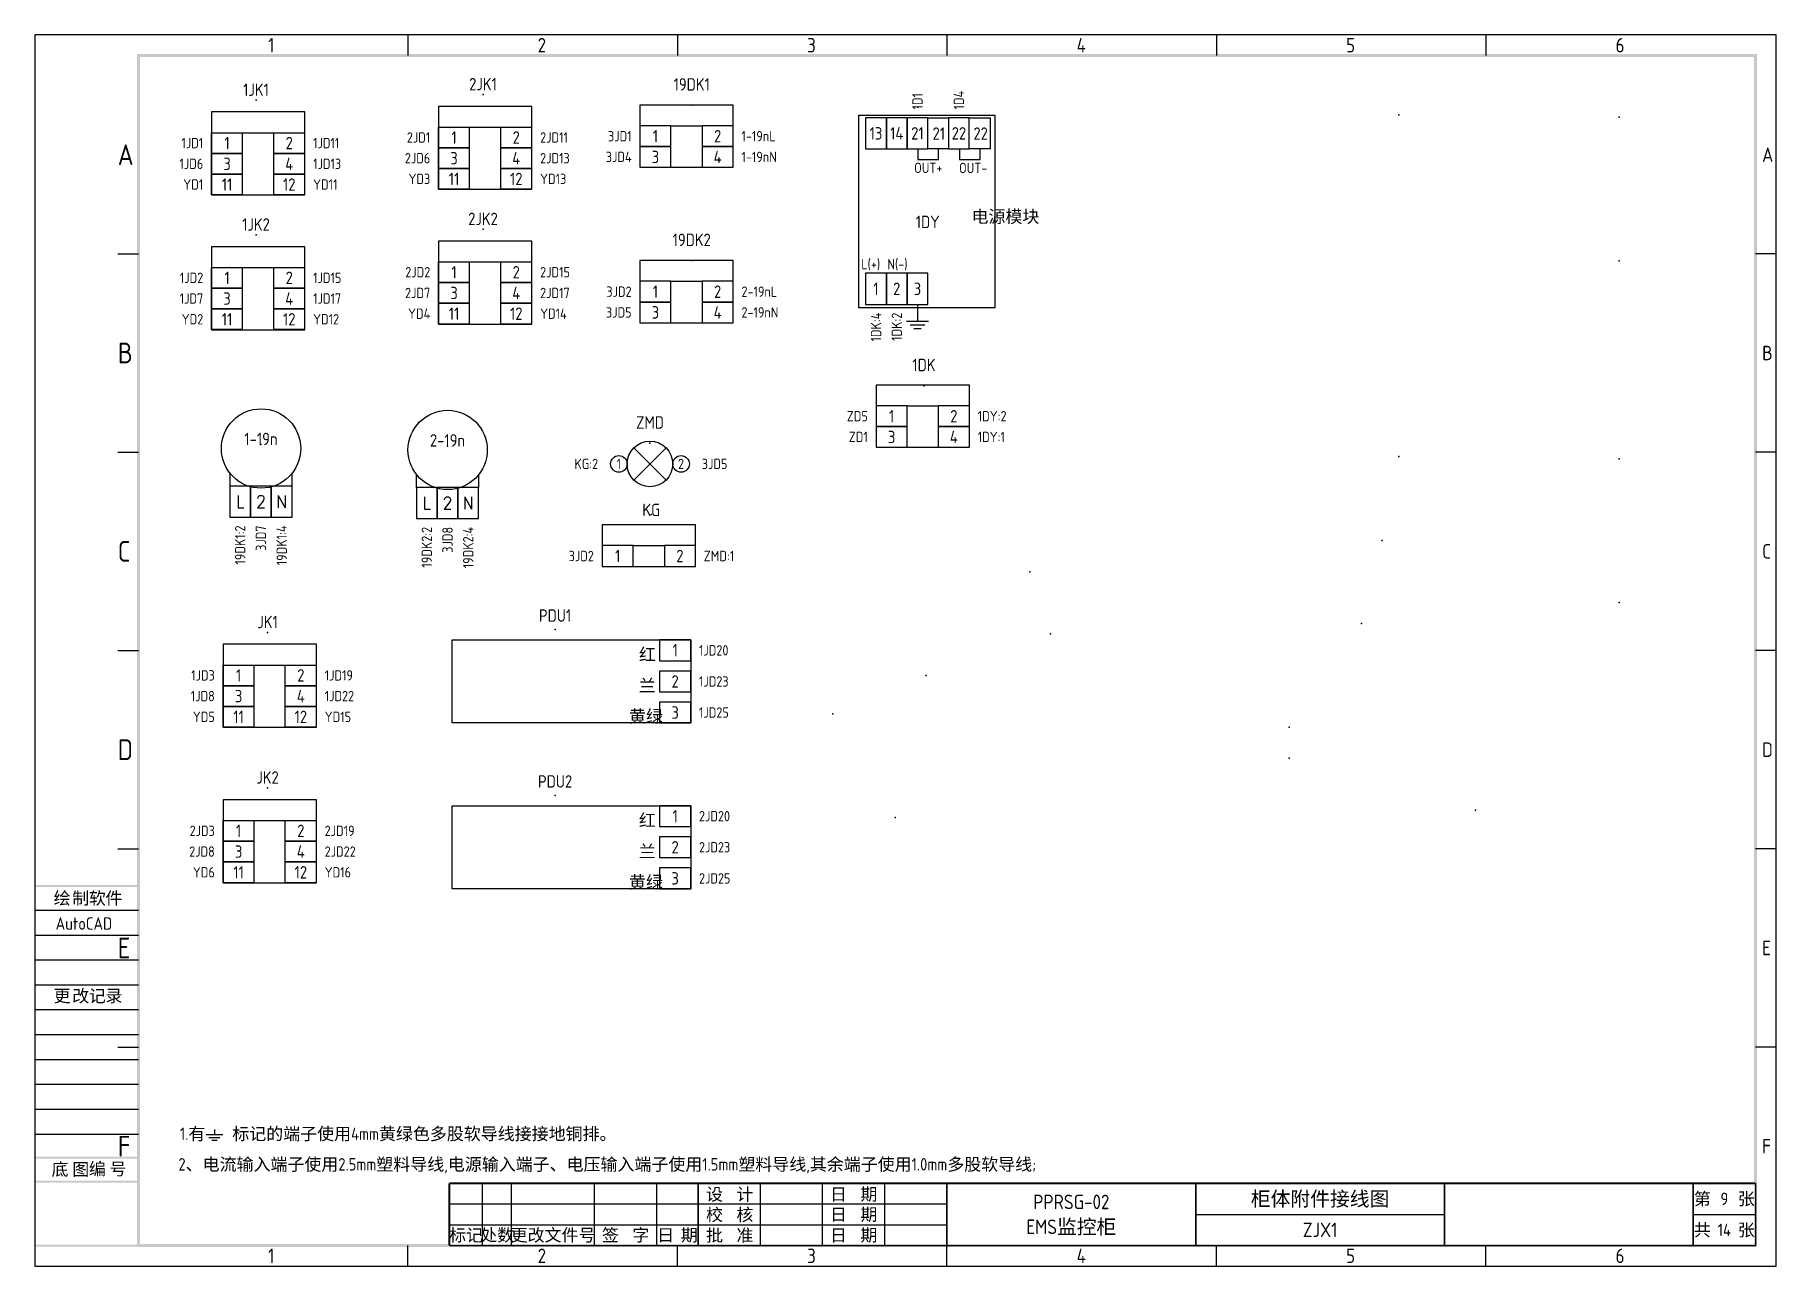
# Model space of a CAD drawing. Extents: x 0 to 4798, y 0 to 657.
# Drawn here: x 3840 to 4260, y 360 to 657 of the extents above; entities that cross this region are included whole.
import ezdxf
from ezdxf.enums import TextEntityAlignment as Align

# ---------------------------------------------------------------- set-up
doc = ezdxf.new("R2010")
doc.units = 0
doc.header["$MEASUREMENT"] = 0
for name, color, linetype in [('FRAME', 7, 'Continuous'), ('JXBZ', 7, 'Continuous'), ('YJBT', 7, 'Continuous'), ('表格', 7, 'Continuous')]:
    doc.layers.add(name, color=color, linetype=linetype)
doc.styles.add('textstyle3', font='')
doc.styles.add('textstyle4', font='')
doc.styles.add('textstyle7', font='Standard')
doc.styles.get('textstyle3').set_extended_font_data('gbenor')
doc.styles.get('textstyle4').set_extended_font_data('gbenor')

msp = doc.modelspace()

# ---------------------------------------------------------------- texts
at = {"linetype": 'Continuous'}
for s, height, style, p in [('13', 3, 'textstyle3', (4042.89, 633.24)), ('14', 3, 'textstyle3', (4047.89, 633.24)), ('21', 3, 'textstyle3', (4052.89, 633.24)), ('22', 3, 'textstyle3', (4062.89, 633.24)), ('1', 3, 'textstyle3', (3886.37, 630.89)), ('2', 3, 'textstyle3', (3901.37, 630.89)), ('1', 3, 'textstyle3', (3941.12, 632.24)), ('2', 3, 'textstyle3', (3956.12, 632.24)), ('1', 3, 'textstyle3', (3989.69, 632.55)), ('2', 3, 'textstyle3', (4004.69, 632.55)), ('3', 3, 'textstyle3', (3886.37, 625.89)), ('4', 3, 'textstyle3', (3901.37, 625.89)), ('3', 3, 'textstyle3', (3941.12, 627.24)), ('4', 3, 'textstyle3', (3956.12, 627.24)), ('3', 3, 'textstyle3', (3989.69, 627.55)), ('4', 3, 'textstyle3', (4004.69, 627.55)), ('11', 3, 'textstyle3', (3886.37, 620.89)), ('12', 3, 'textstyle3', (3901.37, 620.89)), ('11', 3, 'textstyle3', (3941.12, 622.24)), ('12', 3, 'textstyle3', (3956.12, 622.24)), ('1', 3, 'textstyle3', (3941.12, 599.74)), ('2', 3, 'textstyle3', (3956.12, 599.74)), ('1', 3, 'textstyle3', (3886.37, 598.39)), ('2', 3, 'textstyle3', (3901.37, 598.39)), ('1', 3, 'textstyle3', (3989.69, 595.05)), ('2', 3, 'textstyle3', (4004.69, 595.05)), ('1', 3, 'textstyle3', (4042.89, 595.74)), ('2', 3, 'textstyle3', (4047.89, 595.74)), ('3', 3, 'textstyle3', (4052.89, 595.74)), ('3', 3, 'textstyle3', (3886.37, 593.39)), ('4', 3, 'textstyle3', (3901.37, 593.39)), ('3', 3, 'textstyle3', (3941.12, 594.74)), ('4', 3, 'textstyle3', (3956.12, 594.74)), ('11', 3, 'textstyle3', (3886.37, 588.39)), ('12', 3, 'textstyle3', (3901.37, 588.39)), ('11', 3, 'textstyle3', (3941.12, 589.74)), ('12', 3, 'textstyle3', (3956.12, 589.74)), ('3', 3, 'textstyle3', (3989.69, 590.05)), ('4', 3, 'textstyle3', (4004.69, 590.05)), ('1', 3, 'textstyle3', (4046.66, 565.01)), ('2', 3, 'textstyle3', (4061.66, 565.01)), ('3', 3, 'textstyle3', (4046.66, 560.01)), ('4', 3, 'textstyle3', (4061.66, 560.01)), ('1', 2.5, 'textstyle3', (3980.87, 553.5)), ('2', 2.5, 'textstyle3', (3995.87, 553.5)), ('L', 3, 'textstyle7', (3889.54, 544.41)), ('2', 3, 'textstyle7', (3894.54, 544.41)), ('N', 3, 'textstyle7', (3899.54, 544.41)), ('L', 3, 'textstyle7', (3934.54, 544.07)), ('2', 3, 'textstyle7', (3939.54, 544.07)), ('N', 3, 'textstyle7', (3944.54, 544.07)), ('1', 3, 'textstyle3', (3980.59, 531.29)), ('2', 3, 'textstyle3', (3995.59, 531.29)), ('1', 3, 'textstyle3', (3994.44, 508.54)), ('1', 3, 'textstyle3', (3889.16, 502.5)), ('2', 3, 'textstyle3', (3904.16, 502.5)), ('2', 3, 'textstyle3', (3994.44, 501.04)), ('3', 3, 'textstyle3', (3889.16, 497.5)), ('4', 3, 'textstyle3', (3904.16, 497.5)), ('11', 3, 'textstyle3', (3889.16, 492.5)), ('12', 3, 'textstyle3', (3904.16, 492.5)), ('3', 3, 'textstyle3', (3994.44, 493.54)), ('1', 3, 'textstyle3', (3889.16, 465)), ('2', 3, 'textstyle3', (3904.16, 465)), ('1', 3, 'textstyle3', (3994.44, 468.54)), ('2', 3, 'textstyle3', (3994.44, 461.04)), ('3', 3, 'textstyle3', (3889.16, 460)), ('4', 3, 'textstyle3', (3904.16, 460)), ('11', 3, 'textstyle3', (3889.16, 455)), ('12', 3, 'textstyle3', (3904.16, 455)), ('3', 3, 'textstyle3', (3994.44, 453.54))]:
    msp.add_text(s, height=height, dxfattribs=dict(at, style=style)).set_placement(p, align=Align.MIDDLE)
at = {"style": 'textstyle3'}
for s, height, p in [('21', 3, (4056.53, 631.68)), ('22', 3, (4066.38, 631.68)), ('OUT+', 2.5, (4052.1, 623.67)), ('OUT-', 2.5, (4062.93, 623.63)), ('红', 3, (3985.69, 506.04)), ('兰', 3, (3985.69, 498.54)), ('黄绿', 3, (3983.31, 491.14)), ('红', 3, (3985.69, 466.04)), ('兰', 3, (3985.69, 458.54)), ('黄绿', 3, (3983.31, 451.14)), ('1.有    标记的端子使用4mm黄绿色多股软导线接接地铜排。', 3, (3875, 390.44)), ('2、电流输入端子使用2.5mm塑料导线,电源输入端子、电压输入端子使用1.5mm塑料导线,其余端子使用1.0mm多股软导线;', 3, (3874.63, 383.07))]:
    msp.add_text(s, height=height, dxfattribs=at).set_placement(p)
msp.add_text('电源模块', height=3, dxfattribs=at).set_placement((4074.11, 613.23), align=Align.MIDDLE)
for s, p in [('L(+)', (4039.32, 601.68)), ('N(-)', (4045.62, 601.68))]:
    msp.add_text(s, height=2.5, dxfattribs=at).set_placement(p, align=Align.MIDDLE_LEFT)
at = {"char_height": 3, "attachment_point": 1, "style": 'textstyle4'}
for s, insert, width in [('绘', (3844.53, 450.26), 17.5), ('制 ', (3849.03, 450.26), 17.5), ('软', (3853.03, 450.26), 17.5), ('件', (3857.03, 450.26), 17.5), ('AutoCAD', (3845.02, 444.15), 0.8), ('更', (3844.53, 426.69), 17.5), ('改', (3849.03, 426.69), 17.5), ('记', (3853.03, 426.69), 17.5), ('录', (3857.03, 426.69), 17.5), ('底', (3844.03, 384.86), 17.5), ('图', (3849.03, 384.86), 17.5), ('编', (3853.03, 384.97), 17.5), ('号', (3858.03, 384.97), 17.5)]:
    msp.add_mtext(s, dxfattribs=dict(at, insert=insert, width=width))
at = {"layer": 'FRAME', "style": 'textstyle3'}
for s, p in [('设  计', (4007.6, 377.38)), ('日  期', (4037.5, 377.38)), ('校  核', (4007.6, 372.5)), ('日  期', (4037.5, 372.5)), ('批  准', (4007.6, 367.5)), ('日  期', (4037.5, 367.5))]:
    msp.add_text(s, height=3, dxfattribs=at).set_placement(p, align=Align.MIDDLE)
for s, p in [('标记', (3944, 367.5)), ('处数', (3951.5, 367.5)), ('更改文件号', (3965, 367.5)), ('签  字', (3982.5, 367.5)), ('日 期', (3995, 367.5))]:
    msp.add_text(s, height=3, dxfattribs=at).set_placement(p, align=Align.MIDDLE_CENTER)
at = {"layer": 'JXBZ', "style": 'textstyle3'}
for s, p in [('1D1', (4052.89, 638.99)), ('1D4', (4062.89, 638.99))]:
    msp.add_text(s, height=2.5, rotation=90, dxfattribs=at).set_placement(p, align=Align.MIDDLE_LEFT)
for s, p in [('1JD1', (3880.62, 630.89)), ('2JD1', (3935.37, 632.24)), ('3JD1', (3983.94, 632.55)), ('1JD6', (3880.62, 625.89)), ('2JD6', (3935.37, 627.24)), ('3JD4', (3983.94, 627.55)), ('YD1', (3880.62, 620.89)), ('YD3', (3935.37, 622.24)), ('2JD2', (3935.37, 599.74)), ('1JD2', (3880.62, 598.39)), ('1JD7', (3880.62, 593.39)), ('2JD7', (3935.37, 594.74)), ('3JD2', (3983.94, 595.05)), ('YD2', (3880.62, 588.39)), ('YD4', (3935.37, 589.74)), ('3JD5', (3983.94, 590.05)), ('ZD5', (4040.91, 565.01)), ('ZD1', (4040.91, 560.01)), ('KG:2', (3975.87, 553.5)), ('3JD2', (3974.84, 531.29)), ('1JD3', (3883.41, 502.5)), ('1JD8', (3883.41, 497.5)), ('YD5', (3883.41, 492.5)), ('2JD3', (3883.41, 465)), ('2JD8', (3883.41, 460)), ('YD6', (3883.41, 455))]:
    msp.add_text(s, height=2.5, dxfattribs=at).set_placement(p, align=Align.MIDDLE_RIGHT)
for s, p in [('1JD11', (3907.12, 630.89)), ('2JD11', (3961.87, 632.24)), ('1-19nL', (4010.44, 632.55)), ('1JD13', (3907.12, 625.89)), ('2JD13', (3961.87, 627.24)), ('1-19nN', (4010.44, 627.55)), ('YD11', (3907.12, 620.89)), ('YD13', (3961.87, 622.24)), ('2JD15', (3961.87, 599.74)), ('1JD15', (3907.12, 598.39)), ('1JD17', (3907.12, 593.39)), ('2JD17', (3961.87, 594.74)), ('2-19nL', (4010.44, 595.05)), ('YD12', (3907.12, 588.39)), ('YD14', (3961.87, 589.74)), ('2-19nN', (4010.44, 590.05)), ('1DY:2', (4067.41, 565.01)), ('1DY:1', (4067.41, 560.01)), ('3JD5', (4000.87, 553.5)), ('ZMD:1', (4001.34, 531.29)), ('1JD20', (4000.19, 508.54)), ('1JD19', (3909.91, 502.5)), ('1JD23', (4000.19, 501.04)), ('1JD22', (3909.91, 497.5)), ('YD15', (3909.91, 492.5)), ('1JD25', (4000.19, 493.54)), ('2JD19', (3909.91, 465)), ('2JD20', (4000.19, 468.54)), ('2JD23', (4000.19, 461.04)), ('2JD22', (3909.91, 460)), ('YD16', (3909.91, 455)), ('2JD25', (4000.19, 453.54))]:
    msp.add_text(s, height=2.5, dxfattribs=at).set_placement(p, align=Align.MIDDLE_LEFT)
for s, p in [('1DK:4', (4042.89, 589.99)), ('1DK:2', (4047.89, 589.99)), ('19DK1:2', (3889.54, 538.66)), ('3JD7', (3894.54, 538.66)), ('19DK1:4', (3899.54, 538.66)), ('19DK2:2', (3934.54, 538.32)), ('3JD8', (3939.54, 538.32)), ('19DK2:4', (3944.54, 538.32))]:
    msp.add_text(s, height=2.5, rotation=90, dxfattribs=at).set_placement(p, align=Align.MIDDLE_RIGHT)
at = {"layer": 'YJBT', "style": 'textstyle3'}
for s, p in [('1JK1', (3893.35, 643.76)), ('2JK1', (3948.1, 645.11)), ('19DK1', (3998.44, 645.05)), ('2JK2', (3948.1, 612.61)), ('1DY', (4055.36, 611.88)), ('1JK2', (3893.35, 611.26)), ('19DK2', (3998.44, 607.55)), ('1DK', (4054.45, 577.37)), ('ZMD', (3988.37, 563.5)), ('1-19n', (3894.54, 559.52)), ('2-19n', (3939.54, 559.17)), ('KG', (3988.67, 542.41)), ('JK1', (3896.14, 515.38)), ('PDU1', (3965.48, 516.93)), ('JK2', (3896.14, 477.88)), ('PDU2', (3965.48, 476.93))]:
    msp.add_text(s, height=3, dxfattribs=at).set_placement(p, align=Align.MIDDLE)
at = {"layer": '表格', "style": 'textstyle3'}
for s, height, p in [('柜体附件接线图', 3.5, (4150, 376.25)), ('第    张', 3, (4247.5, 376.25)), ('PPRSG-02', 3.5, (4090, 375.5)), ('9', 3, (4247.5, 376.25)), ('EMS监控柜', 3.5, (4090, 369.5)), ('ZJX1', 3.5, (4150, 368.75)), ('共    张', 3, (4247.5, 368.75)), ('14', 3, (4247.5, 368.75))]:
    msp.add_text(s, height=height, dxfattribs=at).set_placement(p, align=Align.MIDDLE_CENTER)

# ---------------------------------------------------------------- blocks, each defined once
blk = doc.blocks.new('A3')
at = {"layer": 'FRAME'}
for p, q in [((420, 297), (0, 297)), ((0, 297), (0, 0)), ((90, 297), (90, 292)), ((155, 297), (155, 292)), ((220, 297), (220, 292)), ((285, 297), (285, 292)), ((350, 297), (350, 292)), ((420, 0), (420, 297)), ((20, 244.17), (25, 244.17)), ((420, 244.17), (415, 244.17)), ((20, 196.33), (25, 196.33)), ((420, 196.33), (415, 196.33)), ((20, 148.5), (25, 148.5)), ((420, 148.5), (415, 148.5)), ((20, 100.67), (25, 100.67)), ((420, 100.67), (415, 100.67)), ((20, 52.83), (25, 52.83)), ((420, 52.83), (415, 52.83)), ((90, 0), (90, 5)), ((155, 0), (155, 5)), ((220, 0), (220, 5)), ((285, 0), (285, 5)), ((350, 0), (350, 5)), ((0, 0), (420, 0))]:
    blk.add_line(p, q, dxfattribs=at)
at = {"layer": 'FRAME', "linetype": 'Continuous'}
for points in [[(415.35, 291.65), (415.35, 292.35), (24.65, 291.65)], [(24.65, 292.35), (24.65, 291.65), (415.35, 292.35)], [(25.35, 292.35), (24.65, 292.35), (25.35, 4.65)], [(24.65, 4.65), (25.35, 4.65), (24.65, 292.35)], [(414.65, 4.65), (415.35, 4.65), (414.65, 292.35)], [(415.35, 292.35), (414.65, 292.35), (415.35, 4.65)], [(24.65, 5.35), (24.65, 4.65), (415.35, 5.35)], [(415.35, 4.65), (415.35, 5.35), (24.65, 4.65)]]:
    blk.add_solid(points, dxfattribs=at)
at = {"layer": 'FRAME', "style": 'textstyle3'}
for s, height, p in [('1', 3.5, (56.27, 292.75)), ('2', 3.5, (121.28, 292.75)), ('3', 3.5, (186.28, 292.75)), ('4', 3.5, (251.28, 292.75)), ('5', 3.5, (316.27, 292.75)), ('6', 3.5, (381.27, 292.75)), ('A', 5, (20, 265.58)), ('A', 3.5, (416.62, 266.33)), ('B', 5, (20, 217.75)), ('B', 3.5, (416.62, 218.5)), ('C', 5, (20, 169.92)), ('C', 3.5, (416.62, 170.67)), ('D', 5, (20, 122.08)), ('D', 3.5, (416.62, 122.83)), ('E', 5, (20, 74.25)), ('E', 3.5, (416.62, 75)), ('F', 5, (20, 26.42)), ('F', 3.5, (416.62, 27.17)), ('1', 3.5, (56.27, 0.75)), ('2', 3.5, (121.28, 0.75)), ('3', 3.5, (186.28, 0.75)), ('4', 3.5, (251.28, 0.75)), ('5', 3.5, (316.27, 0.75)), ('6', 3.5, (381.27, 0.75))]:
    blk.add_text(s, height=height, dxfattribs=at).set_placement(p)

# ---------------------------------------------------------------- linework, layer by layer
for p, q in [((3937.37, 634.74), (3944.87, 634.74)), ((3937.37, 629.74), (3937.37, 634.74)), ((3944.87, 634.74), (3952.37, 634.74)), ((3952.37, 634.74), (3959.87, 634.74)), ((3952.37, 629.74), (3952.37, 634.74)), ((3993.44, 635.05), (3985.94, 635.05)), ((3985.94, 635.05), (3985.94, 630.05)), ((3993.44, 635.05), (4000.94, 635.05)), ((3993.44, 630.05), (3993.44, 635.05)), ((4008.44, 635.05), (4000.94, 635.05)), ((4000.94, 635.05), (4000.94, 630.05)), ((4008.44, 630.05), (4008.44, 635.05)), ((4040.39, 636.99), (4040.39, 629.49)), ((4045.39, 636.99), (4040.39, 636.99)), ((4045.39, 629.49), (4045.39, 636.99)), ((4045.39, 636.99), (4045.39, 629.49)), ((4050.39, 636.99), (4045.39, 636.99)), ((4050.39, 636.99), (4050.39, 629.49)), ((4055.39, 636.99), (4050.39, 636.99)), ((4050.39, 629.49), (4050.39, 636.99)), ((4055.39, 629.49), (4055.39, 636.99)), ((4060.39, 636.99), (4060.39, 629.49)), ((4065.39, 636.99), (4060.39, 636.99)), ((4065.39, 629.49), (4065.39, 636.99)), ((3882.62, 633.39), (3890.12, 633.39)), ((3882.62, 628.39), (3882.62, 633.39)), ((3890.12, 633.39), (3897.62, 633.39)), ((3897.62, 633.39), (3905.12, 633.39)), ((3897.62, 628.39), (3897.62, 633.39)), ((3985.94, 630.05), (3993.44, 630.05)), ((3993.44, 630.05), (3985.94, 630.05)), ((3985.94, 630.05), (3985.94, 625.05)), ((3993.44, 625.05), (3993.44, 630.05)), ((4008.44, 630.05), (4000.94, 630.05)), ((4000.94, 630.05), (4000.94, 625.05)), ((4000.94, 630.05), (4008.44, 630.05)), ((4008.44, 625.05), (4008.44, 630.05)), ((3882.62, 628.39), (3890.12, 628.39)), ((3882.62, 623.39), (3882.62, 628.39)), ((3890.12, 628.39), (3882.62, 628.39)), ((3897.62, 628.39), (3905.12, 628.39)), ((3897.62, 623.39), (3897.62, 628.39)), ((3905.12, 628.39), (3897.62, 628.39)), ((3937.37, 629.74), (3944.87, 629.74)), ((3937.37, 624.74), (3937.37, 629.74)), ((3944.87, 629.74), (3937.37, 629.74)), ((3952.37, 629.74), (3959.87, 629.74)), ((3952.37, 624.74), (3952.37, 629.74)), ((3959.87, 629.74), (3952.37, 629.74)), ((4040.39, 629.49), (4045.39, 629.49)), ((4045.39, 629.49), (4050.39, 629.49)), ((4050.39, 629.49), (4055.39, 629.49)), ((4052.99, 629.42), (4052.99, 626.92)), ((4052.99, 626.92), (4057.99, 626.92)), ((4057.99, 626.92), (4057.99, 629.42)), ((4060.39, 629.49), (4065.39, 629.49)), ((4062.99, 629.42), (4062.99, 626.92)), ((4062.99, 626.92), (4067.99, 626.92)), ((4067.99, 626.92), (4067.99, 629.42)), ((3890.12, 623.39), (3882.62, 623.39)), ((3882.62, 623.39), (3890.12, 623.39)), ((3882.62, 618.39), (3882.62, 623.39)), ((3905.12, 623.39), (3897.62, 623.39)), ((3897.62, 623.39), (3905.12, 623.39)), ((3897.62, 618.39), (3897.62, 623.39)), ((3944.87, 624.74), (3937.37, 624.74)), ((3937.37, 624.74), (3944.87, 624.74)), ((3937.37, 619.74), (3937.37, 624.74)), ((3959.87, 624.74), (3952.37, 624.74)), ((3952.37, 624.74), (3959.87, 624.74)), ((3952.37, 619.74), (3952.37, 624.74)), ((3985.94, 625.05), (3993.44, 625.05)), ((4000.94, 625.05), (4008.44, 625.05)), ((3890.12, 618.39), (3882.62, 618.39)), ((3905.12, 618.39), (3897.62, 618.39)), ((3944.87, 619.74), (3937.37, 619.74)), ((3959.87, 619.74), (3952.37, 619.74)), ((3882.62, 600.89), (3890.12, 600.89)), ((3882.62, 595.89), (3882.62, 600.89)), ((3890.12, 600.89), (3897.62, 600.89)), ((3897.62, 600.89), (3905.12, 600.89)), ((3897.62, 595.89), (3897.62, 600.89)), ((3937.37, 602.24), (3944.87, 602.24)), ((3937.37, 597.24), (3937.37, 602.24)), ((3944.87, 602.24), (3952.37, 602.24)), ((3952.37, 602.24), (3959.87, 602.24)), ((3952.37, 597.24), (3952.37, 602.24)), ((3937.37, 597.24), (3944.87, 597.24)), ((3937.37, 592.24), (3937.37, 597.24)), ((3944.87, 597.24), (3937.37, 597.24)), ((3952.37, 597.24), (3959.87, 597.24)), ((3952.37, 592.24), (3952.37, 597.24)), ((3959.87, 597.24), (3952.37, 597.24)), ((3993.44, 597.55), (3985.94, 597.55)), ((3985.94, 597.55), (3985.94, 592.55)), ((3993.44, 597.55), (4000.94, 597.55)), ((3993.44, 592.55), (3993.44, 597.55)), ((4008.44, 597.55), (4000.94, 597.55)), ((4000.94, 597.55), (4000.94, 592.55)), ((4008.44, 592.55), (4008.44, 597.55)), ((4045.39, 599.49), (4040.39, 599.49)), ((4040.39, 599.49), (4040.39, 591.99)), ((4050.39, 599.49), (4045.39, 599.49)), ((4045.39, 599.49), (4045.39, 591.99)), ((4045.39, 591.99), (4045.39, 599.49)), ((4055.39, 599.49), (4050.39, 599.49)), ((4050.39, 599.49), (4050.39, 591.99)), ((4050.39, 591.99), (4050.39, 599.49)), ((4055.39, 591.99), (4055.39, 599.49)), ((3882.62, 595.89), (3890.12, 595.89)), ((3882.62, 590.89), (3882.62, 595.89)), ((3890.12, 595.89), (3882.62, 595.89)), ((3897.62, 595.89), (3905.12, 595.89)), ((3897.62, 590.89), (3897.62, 595.89)), ((3905.12, 595.89), (3897.62, 595.89)), ((3944.87, 592.24), (3937.37, 592.24)), ((3937.37, 592.24), (3944.87, 592.24)), ((3937.37, 587.24), (3937.37, 592.24)), ((3959.87, 592.24), (3952.37, 592.24)), ((3952.37, 592.24), (3959.87, 592.24)), ((3952.37, 587.24), (3952.37, 592.24)), ((3985.94, 592.55), (3993.44, 592.55)), ((3993.44, 592.55), (3985.94, 592.55)), ((3985.94, 592.55), (3985.94, 587.55)), ((3993.44, 587.55), (3993.44, 592.55)), ((4008.44, 592.55), (4000.94, 592.55)), ((4000.94, 592.55), (4000.94, 587.55)), ((4000.94, 592.55), (4008.44, 592.55)), ((4008.44, 587.55), (4008.44, 592.55)), ((3890.12, 590.89), (3882.62, 590.89)), ((3882.62, 590.89), (3890.12, 590.89)), ((3882.62, 585.89), (3882.62, 590.89)), ((3905.12, 590.89), (3897.62, 590.89)), ((3897.62, 590.89), (3905.12, 590.89)), ((3897.62, 585.89), (3897.62, 590.89)), ((4040.39, 591.99), (4045.39, 591.99)), ((4045.39, 591.99), (4050.39, 591.99)), ((4050.39, 591.99), (4055.39, 591.99)), ((4052.89, 591.86), (4052.89, 589.56)), ((4052.89, 589.56), (4052.89, 587.96)), ((3890.12, 585.89), (3882.62, 585.89)), ((3905.12, 585.89), (3897.62, 585.89)), ((3944.87, 587.24), (3937.37, 587.24)), ((3959.87, 587.24), (3952.37, 587.24)), ((3985.94, 587.55), (3993.44, 587.55)), ((4000.94, 587.55), (4008.44, 587.55)), ((4050.23, 587.96), (4055.55, 587.96)), ((4051.11, 587.07), (4054.66, 587.07)), ((4052, 586.18), (4053.78, 586.18)), ((4065.41, 572.51), (4042.91, 572.51)), ((4042.91, 572.51), (4042.91, 557.51)), ((4065.41, 557.51), (4065.41, 572.51)), ((4050.41, 567.51), (4042.91, 567.51)), ((4042.91, 567.51), (4042.91, 562.51)), ((4050.41, 567.51), (4057.91, 567.51)), ((4050.41, 562.51), (4050.41, 567.51)), ((4065.41, 567.51), (4057.91, 567.51)), ((4057.91, 567.51), (4057.91, 562.51)), ((4065.41, 562.51), (4065.41, 567.51)), ((4042.91, 562.51), (4050.41, 562.51)), ((4050.41, 562.51), (4042.91, 562.51)), ((4042.91, 562.51), (4042.91, 557.51)), ((4050.41, 557.51), (4050.41, 562.51)), ((4057.91, 562.51), (4065.41, 562.51)), ((4065.41, 562.51), (4057.91, 562.51)), ((4057.91, 562.51), (4057.91, 557.51)), ((4065.41, 557.51), (4065.41, 562.51)), ((3984.48, 557.39), (3992.26, 549.61)), ((3984.48, 549.61), (3992.26, 557.39)), ((4042.91, 557.51), (4065.41, 557.51)), ((4042.91, 557.51), (4050.41, 557.51)), ((4057.91, 557.51), (4065.41, 557.51)), ((3887.08, 548.15), (3887.08, 551.38)), ((3902.06, 548.15), (3902.06, 551.38)), ((3932.08, 547.8), (3932.08, 551.03)), ((3947.06, 547.8), (3947.06, 551.03)), ((3982.87, 553.5), (3982.88, 553.5)), ((3993.87, 553.5), (3993.84, 553.5)), ((3892.04, 548.16), (3887.04, 548.16)), ((3887.04, 548.16), (3887.04, 540.66)), ((3892.04, 540.66), (3892.04, 548.16)), ((3897.04, 548.16), (3892.04, 548.16)), ((3892.04, 548.16), (3892.04, 540.66)), ((3897.04, 540.66), (3897.04, 548.16)), ((3902.04, 548.16), (3897.04, 548.16)), ((3897.04, 548.16), (3897.04, 540.66)), ((3902.04, 540.66), (3902.04, 548.16)), ((3937.04, 547.82), (3932.04, 547.82)), ((3932.04, 547.82), (3932.04, 540.32)), ((3937.04, 540.32), (3937.04, 547.82)), ((3942.04, 547.82), (3937.04, 547.82)), ((3937.04, 547.82), (3937.04, 540.32)), ((3942.04, 540.32), (3942.04, 547.82)), ((3947.04, 547.82), (3942.04, 547.82)), ((3942.04, 547.82), (3942.04, 540.32)), ((3947.04, 540.32), (3947.04, 547.82)), ((3887.04, 540.66), (3892.04, 540.66)), ((3892.04, 540.66), (3897.04, 540.66)), ((3897.04, 540.66), (3902.04, 540.66)), ((3932.04, 540.32), (3937.04, 540.32)), ((3937.04, 540.32), (3942.04, 540.32)), ((3942.04, 540.32), (3947.04, 540.32)), ((3984.34, 533.79), (3976.84, 533.79)), ((3976.84, 533.79), (3976.84, 528.79)), ((3984.34, 533.79), (3991.84, 533.79)), ((3984.34, 528.79), (3984.34, 533.79)), ((3999.34, 533.79), (3991.84, 533.79)), ((3991.84, 533.79), (3991.84, 528.79)), ((3999.34, 528.79), (3999.34, 533.79)), ((3976.84, 528.79), (3984.34, 528.79)), ((3991.84, 528.79), (3999.34, 528.79)), ((3998.19, 511.04), (3990.69, 511.04)), ((3990.69, 511.04), (3990.69, 506.04)), ((3998.19, 506.04), (3998.19, 511.04)), ((3885.41, 505), (3892.91, 505)), ((3885.41, 500), (3885.41, 505)), ((3892.91, 505), (3900.41, 505)), ((3900.41, 505), (3907.91, 505)), ((3900.41, 500), (3900.41, 505)), ((3990.69, 506.04), (3998.19, 506.04)), ((3885.41, 500), (3892.91, 500)), ((3885.41, 495), (3885.41, 500)), ((3892.91, 500), (3885.41, 500)), ((3900.41, 500), (3907.91, 500)), ((3900.41, 495), (3900.41, 500)), ((3907.91, 500), (3900.41, 500)), ((3998.19, 503.54), (3990.69, 503.54)), ((3990.69, 503.54), (3990.69, 498.54)), ((3998.19, 498.54), (3998.19, 503.54)), ((3990.69, 498.54), (3998.19, 498.54)), ((3998.19, 496.04), (3990.69, 496.04)), ((3990.69, 496.04), (3990.69, 491.04)), ((3998.19, 491.04), (3998.19, 496.04)), ((3892.91, 495), (3885.41, 495)), ((3885.41, 495), (3892.91, 495)), ((3885.41, 490), (3885.41, 495)), ((3907.91, 495), (3900.41, 495)), ((3900.41, 495), (3907.91, 495)), ((3900.41, 490), (3900.41, 495)), ((3892.91, 490), (3885.41, 490)), ((3907.91, 490), (3900.41, 490)), ((3990.69, 491.04), (3998.19, 491.04)), ((3998.19, 471.04), (3990.69, 471.04)), ((3990.69, 471.04), (3990.69, 466.04)), ((3998.19, 466.04), (3998.19, 471.04)), ((3885.41, 467.5), (3892.91, 467.5)), ((3885.41, 462.5), (3885.41, 467.5)), ((3892.91, 467.5), (3900.41, 467.5)), ((3900.41, 467.5), (3907.91, 467.5)), ((3900.41, 462.5), (3900.41, 467.5)), ((3885.41, 462.5), (3892.91, 462.5)), ((3885.41, 457.5), (3885.41, 462.5)), ((3892.91, 462.5), (3885.41, 462.5)), ((3900.41, 462.5), (3907.91, 462.5)), ((3900.41, 457.5), (3900.41, 462.5)), ((3907.91, 462.5), (3900.41, 462.5)), ((3990.69, 466.04), (3998.19, 466.04)), ((3998.19, 463.54), (3990.69, 463.54)), ((3990.69, 463.54), (3990.69, 458.54)), ((3998.19, 458.54), (3998.19, 463.54)), ((3990.69, 458.54), (3998.19, 458.54)), ((3892.91, 457.5), (3885.41, 457.5)), ((3885.41, 457.5), (3892.91, 457.5)), ((3885.41, 452.5), (3885.41, 457.5)), ((3907.91, 457.5), (3900.41, 457.5)), ((3900.41, 457.5), (3907.91, 457.5)), ((3900.41, 452.5), (3900.41, 457.5)), ((3998.19, 456.04), (3990.69, 456.04)), ((3990.69, 456.04), (3990.69, 451.04)), ((3998.19, 451.04), (3998.19, 456.04)), ((3892.91, 452.5), (3885.41, 452.5)), ((3907.91, 452.5), (3900.41, 452.5)), ((3990.69, 451.04), (3998.19, 451.04)), ((3840.07, 445.87), (3865.02, 445.87)), ((3840.07, 439.87), (3865.02, 439.87)), ((3840.07, 433.87), (3865.02, 433.87)), ((3840.07, 427.87), (3865.02, 427.87)), ((3840.07, 421.87), (3865.02, 421.87)), ((3840.07, 415.87), (3865.02, 415.87)), ((3840.07, 409.87), (3865.02, 409.87)), ((3840.07, 403.87), (3865.02, 403.87)), ((3840.07, 397.87), (3865.02, 397.87)), ((3840.07, 391.87), (3865.02, 391.87)), ((3881.34, 391.74), (3885.33, 391.74)), ((3882, 391.07), (3884.66, 391.07)), ((3883.33, 392.94), (3883.33, 391.74)), ((3882.67, 390.41), (3884, 390.41))]:
    msp.add_line(p, q)
at = {"linetype": 'Continuous'}
for p, q in [((3944.87, 629.74), (3944.87, 634.74)), ((3959.87, 629.74), (3959.87, 634.74)), ((3890.12, 628.39), (3890.12, 633.39)), ((3905.12, 628.39), (3905.12, 633.39)), ((3890.12, 623.39), (3890.12, 628.39)), ((3905.12, 623.39), (3905.12, 628.39)), ((3944.87, 624.74), (3944.87, 629.74)), ((3959.87, 624.74), (3959.87, 629.74)), ((3890.12, 618.39), (3890.12, 623.39)), ((3905.12, 618.39), (3905.12, 623.39)), ((3944.87, 619.74), (3944.87, 624.74)), ((3959.87, 619.74), (3959.87, 624.74)), ((3890.12, 595.89), (3890.12, 600.89)), ((3905.12, 595.89), (3905.12, 600.89)), ((3944.87, 597.24), (3944.87, 602.24)), ((3959.87, 597.24), (3959.87, 602.24)), ((3944.87, 592.24), (3944.87, 597.24)), ((3959.87, 592.24), (3959.87, 597.24)), ((3890.12, 590.89), (3890.12, 595.89)), ((3905.12, 590.89), (3905.12, 595.89)), ((3944.87, 587.24), (3944.87, 592.24)), ((3959.87, 587.24), (3959.87, 592.24)), ((3890.12, 585.89), (3890.12, 590.89)), ((3905.12, 585.89), (3905.12, 590.89)), ((3892.91, 500), (3892.91, 505)), ((3907.91, 500), (3907.91, 505)), ((3892.91, 495), (3892.91, 500)), ((3907.91, 495), (3907.91, 500)), ((3892.91, 490), (3892.91, 495)), ((3907.91, 490), (3907.91, 495)), ((3892.91, 462.5), (3892.91, 467.5)), ((3907.91, 462.5), (3907.91, 467.5)), ((3892.91, 457.5), (3892.91, 462.5)), ((3907.91, 457.5), (3907.91, 462.5)), ((3892.91, 452.5), (3892.91, 457.5)), ((3907.91, 452.5), (3907.91, 457.5))]:
    msp.add_line(p, q, dxfattribs=at)
for points in [[(3937.37, 619.74), (3959.87, 619.74), (3959.87, 639.74), (3937.37, 639.74), (3937.37, 619.74)], [(3985.94, 625.05), (4008.44, 625.05), (4008.44, 640.05), (3985.94, 640.05), (3985.94, 625.05)], [(3882.62, 618.38), (3905.12, 618.38), (3905.12, 638.39), (3882.62, 638.39), (3882.62, 618.38)], [(3882.62, 585.88), (3905.12, 585.88), (3905.12, 605.89), (3882.62, 605.89), (3882.62, 585.88)], [(3937.37, 587.24), (3959.87, 587.24), (3959.87, 607.24), (3937.37, 607.24), (3937.37, 587.24)], [(3985.94, 587.55), (4008.44, 587.55), (4008.44, 602.55), (3985.94, 602.55), (3985.94, 587.55)], [(3976.84, 528.79), (3999.34, 528.79), (3999.34, 538.79), (3976.84, 538.79), (3976.84, 528.79)], [(3885.41, 490), (3907.91, 490), (3907.91, 510), (3885.41, 510), (3885.41, 490)], [(3885.41, 452.5), (3907.91, 452.5), (3907.91, 472.5), (3885.41, 472.5), (3885.41, 452.5)]]:
    msp.add_lwpolyline(points)
for points in [[(4038.74, 637.61), (4071.54, 637.61), (4071.54, 591.18), (4038.74, 591.18)], [(4055.39, 636.99), (4060.39, 636.99), (4060.39, 629.49), (4055.39, 629.49)], [(4065.39, 636.99), (4070.39, 636.99), (4070.39, 629.49), (4065.39, 629.49)], [(3940.69, 511.04), (3998.19, 511.04), (3998.19, 491.04), (3940.69, 491.04)], [(3940.69, 471.04), (3998.19, 471.04), (3998.19, 451.04), (3940.69, 451.04)]]:
    msp.add_lwpolyline(points, close=True)
for centre, radius in [((3894.57, 557.22), 9.57), ((3939.57, 556.87), 9.57), ((3988.37, 553.5), 5.5)]:
    msp.add_circle(centre, radius)
for centre in [(3980.87, 553.5), (3995.87, 553.5)]:
    msp.add_circle(centre, 2, dxfattribs=at)
for p in [(3948.1, 642.61), (3893.35, 641.26), (3998.44, 640.05), (4052.99, 639.57), (4169.02, 637.7), (4222.17, 637.16), (3948.1, 610.11), (3893.35, 608.76), (3998.44, 602.55), (4222.17, 602.5), (4054.45, 572.37), (3894.54, 558.16), (3939.54, 557.82), (3988.37, 558.5), (4169.02, 555.29), (4222.17, 554.76), (3988.67, 541.29), (4165, 535), (4080, 527.5), (4222.17, 520.1), (3896.14, 512.88), (3965.48, 513.54), (4085, 512.5), (4160, 515), (4055, 502.5), (4032.5, 493.24), (4142.5, 490), (4142.5, 482.5), (3896.14, 475.38), (3965.48, 473.54), (4187.5, 470)]:
    msp.add_point(p)
msp.add_point((4047.5, 468.24), dxfattribs=at)
for points in [[(3840, 451.94), (3840, 451.44), (3865, 451.94), (3865, 451.44)], [(3840, 386.41), (3840, 385.91), (3865, 386.41), (3865, 385.91)], [(3865, 380.13), (3865, 380.63), (3840, 380.13), (3840, 380.63)], [(3865.06, 364.67), (3865.06, 365.17), (3840.06, 364.67), (3840.06, 365.17)], [(3865.56, 364.67), (3865.56, 365.17), (3840.56, 364.67), (3840.56, 365.17)]]:
    msp.add_trace(points)
at = {"layer": 'FRAME'}
for p, q in [((3948, 365), (3948, 380)), ((3955, 365), (3955, 380)), ((3975, 365), (3975, 380)), ((3990, 365), (3990, 380)), ((4015, 365), (4015, 380)), ((4030, 365), (4030, 380)), ((4045, 365), (4045, 380)), ((3940, 375), (4000, 375)), ((4000, 375), (4060, 375)), ((3940, 370), (4000, 370)), ((4000, 370), (4060, 370)), ((3940, 365), (4000, 365)), ((4000, 365), (4060, 365))]:
    msp.add_line(p, q, dxfattribs=at)
for points, const_width in [([(3940, 380), (4000, 380)], 0.5), ([(3940, 380), (3940, 365)], 0.5), ([(4000, 380), (4060, 380)], 0.5), ([(4000, 380), (4000, 365)], 0.4), ([(4060, 380), (4060, 365)], 0.4)]:
    msp.add_lwpolyline(points, dxfattribs=dict(at, const_width=const_width))
at = {"layer": '表格'}
for p, q in [((4255, 380), (4255, 365)), ((4120, 372.5), (4180, 372.5)), ((4240, 372.5), (4255, 372.5)), ((4060, 365), (4240, 365)), ((4240, 365), (4255, 365))]:
    msp.add_line(p, q, dxfattribs=at)
for points, const_width in [([(4060, 380), (4240, 380)], 0.5), ([(4120, 380), (4120, 365)], 0.4), ([(4180, 380), (4180, 365)], 0.4), ([(4240, 380), (4255, 380)], 0.5), ([(4240, 380), (4240, 365)], 0.4)]:
    msp.add_lwpolyline(points, dxfattribs=dict(at, const_width=const_width))

# ---------------------------------------------------------------- block references
msp.add_blockref('A3', (3840, 360))

msp.set_redraw_order([(e.dxf.handle, doc.entitydb.next_handle()) for e in msp.query("TEXT MTEXT ATTDEF DIMENSION ARC_DIMENSION")])  # texts and dimensions are drawn at this point

doc.saveas('drawing.dxf')
